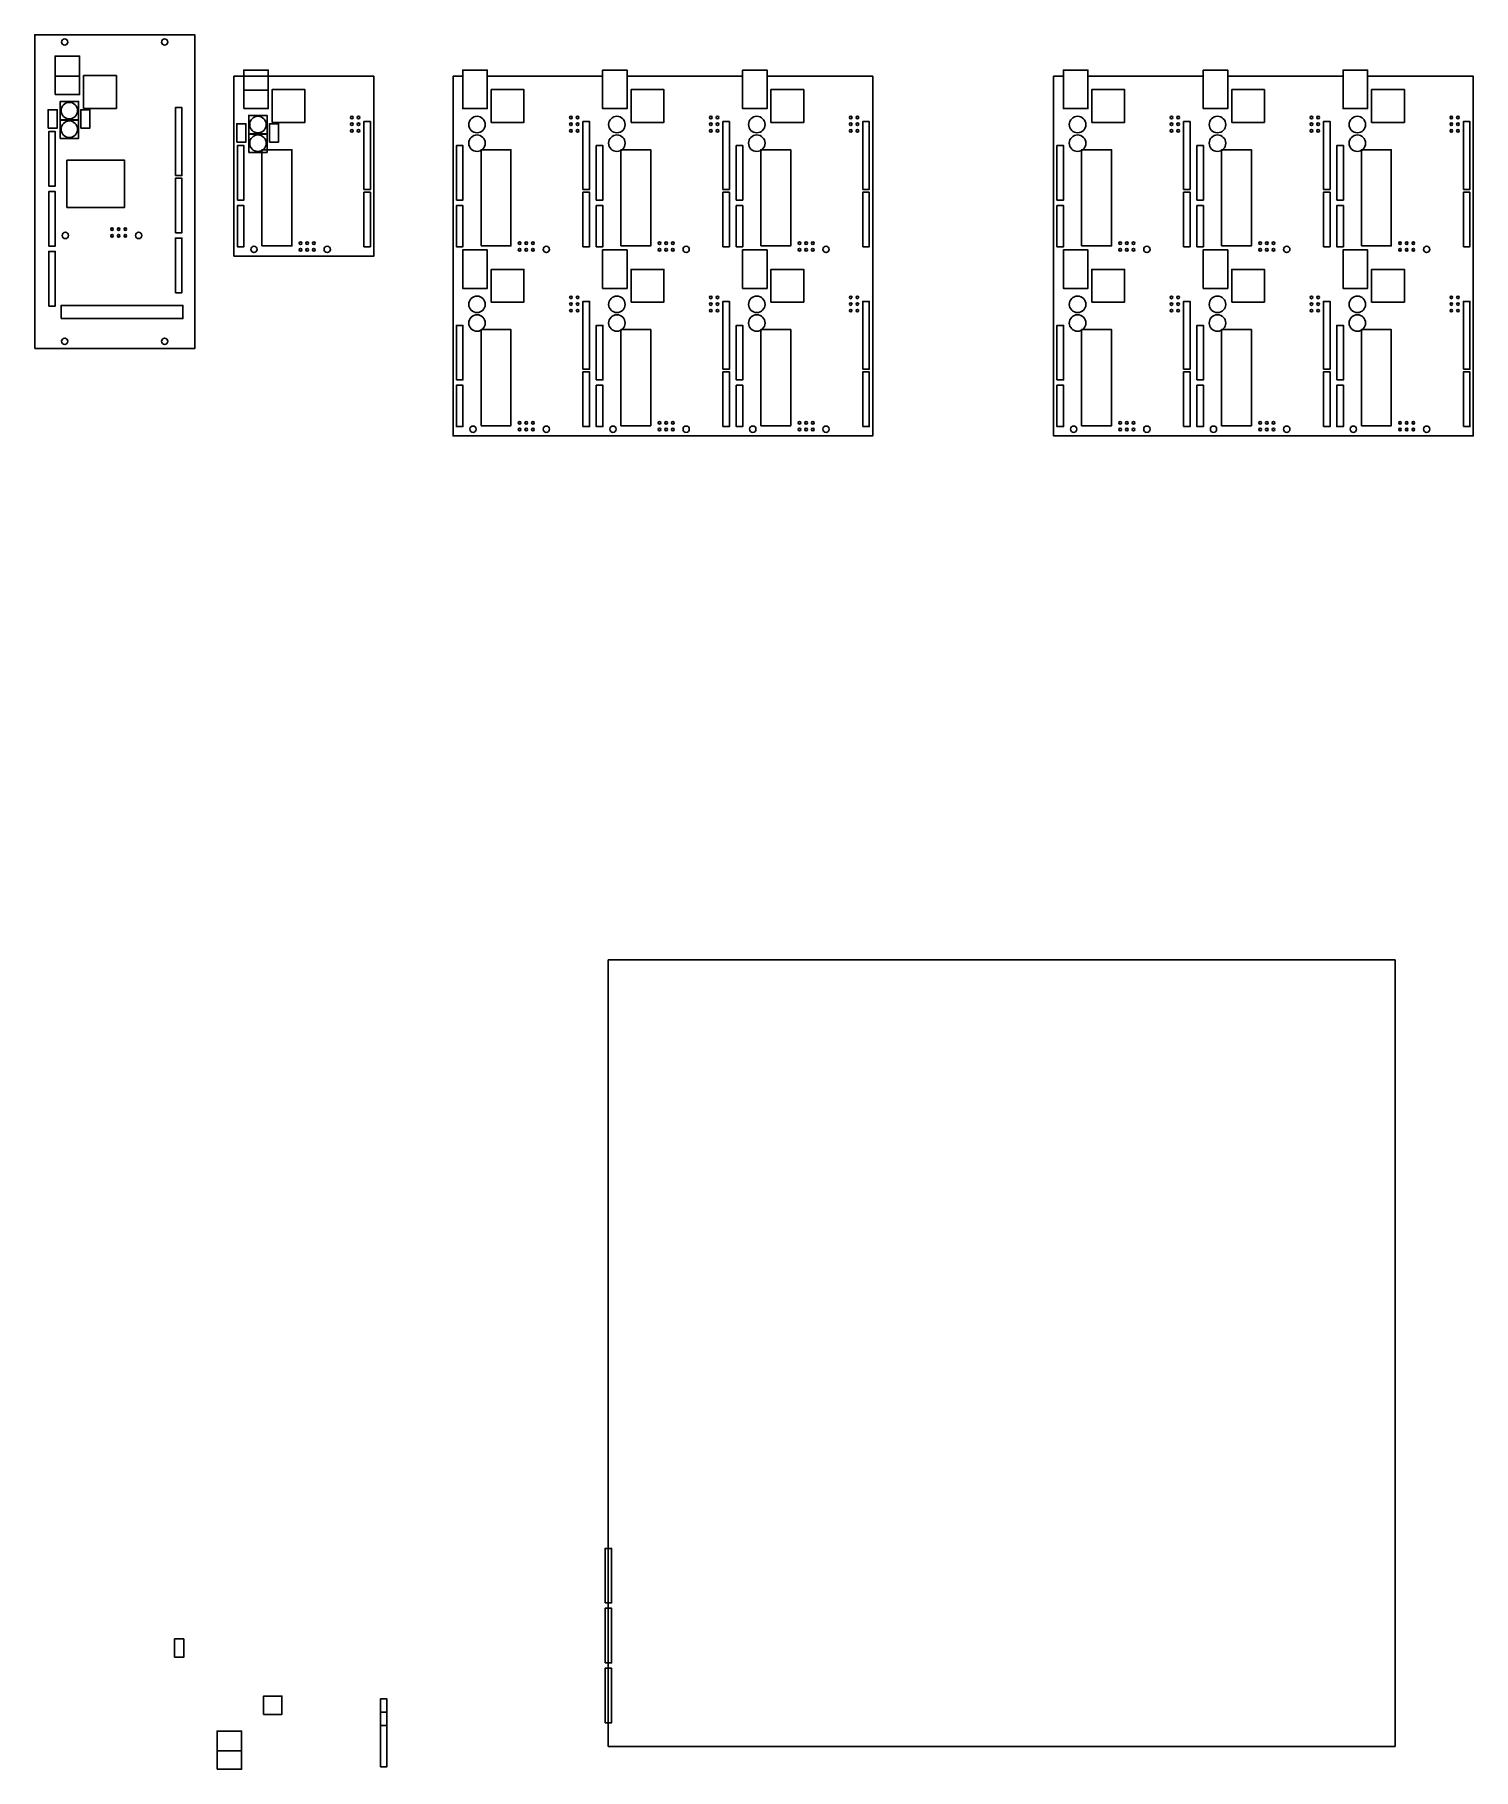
# Model space of a CAD drawing. Header units: millimetres. Extents: x -933 to 1535, y -159 to 616.
# Drawn here: x 259 to 807, y -159 to 503 of the extents above; entities that cross this region are included whole.
import ezdxf

# ---------------------------------------------------------------- set-up
doc = ezdxf.new("R2010")
doc.units = ezdxf.units.MM
doc.layers.add('BoardVUno', color=5, linetype='Continuous')

msp = doc.modelspace()

# ---------------------------------------------------------------- linework, layer by layer
for p, q in [((334.923, 486.84), (334.923, 432.23)), ((418.448, 486.84), (418.448, 432.23)), ((647.445, 486.84), (647.445, 432.23)), ((418.448, 418.26), (418.448, 363.65)), ((647.445, 418.26), (647.445, 363.65))]:
    msp.add_line(p, q)
for points in [[(258.95, 382.988), (319.961, 382.988), (319.961, 502.703), (258.95, 502.703)], [(266.73, 479.832), (276.08, 479.832), (276.08, 494.532), (266.73, 494.532)], [(266.73, 479.832), (276.08, 479.832), (276.08, 486.832), (266.73, 486.832)], [(277.578, 474.591), (290.078, 474.591), (290.078, 487.091), (277.578, 487.091)], [(338.63, 474.506), (347.98, 474.506), (347.98, 489.206), (338.63, 489.206)], [(422.155, 474.506), (431.505, 474.506), (431.505, 489.206), (422.155, 489.206)], [(475.495, 474.506), (484.845, 474.506), (484.845, 489.206), (475.495, 489.206)], [(528.835, 474.506), (538.185, 474.506), (538.185, 489.206), (528.835, 489.206)], [(651.152, 474.506), (660.502, 474.506), (660.502, 489.206), (651.152, 489.206)], [(704.492, 474.506), (713.842, 474.506), (713.842, 489.206), (704.492, 489.206)], [(757.832, 474.506), (767.182, 474.506), (767.182, 489.206), (757.832, 489.206)], [(268.667, 470.251), (275.667, 470.251), (275.667, 477.251), (268.667, 477.251)], [(338.63, 474.506), (347.98, 474.506), (347.98, 481.506), (338.63, 481.506)], [(349.478, 469.264), (361.978, 469.264), (361.978, 481.764), (349.478, 481.764)], [(433.003, 469.264), (445.503, 469.264), (445.503, 481.764), (433.003, 481.764)], [(486.343, 469.264), (498.843, 469.264), (498.843, 481.764), (486.343, 481.764)], [(539.683, 469.264), (552.183, 469.264), (552.183, 481.764), (539.683, 481.764)], [(662, 469.264), (674.5, 469.264), (674.5, 481.764), (662, 481.764)], [(715.34, 469.264), (727.84, 469.264), (727.84, 481.764), (715.34, 481.764)], [(768.68, 469.264), (781.18, 469.264), (781.18, 481.764), (768.68, 481.764)], [(264.067, 467.076), (267.567, 467.076), (267.567, 474.076), (264.067, 474.076)], [(268.667, 463.139), (275.667, 463.139), (275.667, 470.139), (268.667, 470.139)], [(276.513, 467.076), (280.013, 467.076), (280.013, 474.076), (276.513, 474.076)], [(312.573, 448.99), (315.073, 448.99), (315.073, 474.89), (312.573, 474.89)], [(340.567, 464.925), (347.567, 464.925), (347.567, 471.925), (340.567, 471.925)], [(264.313, 444.936), (266.813, 444.936), (266.813, 465.736), (264.313, 465.736)], [(335.967, 461.75), (339.467, 461.75), (339.467, 468.75), (335.967, 468.75)], [(340.567, 457.813), (347.567, 457.813), (347.567, 464.813), (340.567, 464.813)], [(348.413, 461.75), (351.913, 461.75), (351.913, 468.75), (348.413, 468.75)], [(384.473, 443.664), (386.973, 443.664), (386.973, 469.564), (384.473, 469.564)], [(467.998, 443.664), (470.498, 443.664), (470.498, 469.564), (467.998, 469.564)], [(521.338, 443.664), (523.838, 443.664), (523.838, 469.564), (521.338, 469.564)], [(574.678, 443.664), (577.178, 443.664), (577.178, 469.564), (574.678, 469.564)], [(696.995, 443.664), (699.495, 443.664), (699.495, 469.564), (696.995, 469.564)], [(750.335, 443.664), (752.835, 443.664), (752.835, 469.564), (750.335, 469.564)], [(803.675, 443.664), (806.175, 443.664), (806.175, 469.564), (803.675, 469.564)], [(336.213, 439.61), (338.713, 439.61), (338.713, 460.41), (336.213, 460.41)], [(345.606, 422.135), (357.006, 422.135), (357.006, 458.835), (345.606, 458.835)], [(419.738, 439.61), (422.238, 439.61), (422.238, 460.41), (419.738, 460.41)], [(429.131, 422.135), (440.531, 422.135), (440.531, 458.835), (429.131, 458.835)], [(473.078, 439.61), (475.578, 439.61), (475.578, 460.41), (473.078, 460.41)], [(482.471, 422.135), (493.871, 422.135), (493.871, 458.835), (482.471, 458.835)], [(526.418, 439.61), (528.918, 439.61), (528.918, 460.41), (526.418, 460.41)], [(535.811, 422.135), (547.211, 422.135), (547.211, 458.835), (535.811, 458.835)], [(648.735, 439.61), (651.235, 439.61), (651.235, 460.41), (648.735, 460.41)], [(658.128, 422.135), (669.528, 422.135), (669.528, 458.835), (658.128, 458.835)], [(702.075, 439.61), (704.575, 439.61), (704.575, 460.41), (702.075, 460.41)], [(711.468, 422.135), (722.868, 422.135), (722.868, 458.835), (711.468, 458.835)], [(755.415, 439.61), (757.915, 439.61), (757.915, 460.41), (755.415, 460.41)], [(764.808, 422.135), (776.208, 422.135), (776.208, 458.835), (764.808, 458.835)], [(271.206, 454.811), (293.206, 454.811), (293.206, 436.811), (271.206, 436.811)], [(312.573, 427.156), (315.073, 427.156), (315.073, 447.956), (312.573, 447.956)], [(264.313, 422.076), (266.813, 422.076), (266.813, 442.876), (264.313, 442.876)], [(384.473, 421.83), (386.973, 421.83), (386.973, 442.63), (384.473, 442.63)], [(467.998, 421.83), (470.498, 421.83), (470.498, 442.63), (467.998, 442.63)], [(521.338, 421.83), (523.838, 421.83), (523.838, 442.63), (521.338, 442.63)], [(574.678, 421.83), (577.178, 421.83), (577.178, 442.63), (574.678, 442.63)], [(696.995, 421.83), (699.495, 421.83), (699.495, 442.63), (696.995, 442.63)], [(750.335, 421.83), (752.835, 421.83), (752.835, 442.63), (750.335, 442.63)], [(803.675, 421.83), (806.175, 421.83), (806.175, 442.63), (803.675, 442.63)], [(312.573, 404.296), (315.073, 404.296), (315.073, 425.096), (312.573, 425.096)], [(264.313, 399.216), (266.813, 399.216), (266.813, 420.016), (264.313, 420.016)], [(422.155, 405.926), (431.505, 405.926), (431.505, 420.626), (422.155, 420.626)], [(475.495, 405.926), (484.845, 405.926), (484.845, 420.626), (475.495, 420.626)], [(528.835, 405.926), (538.185, 405.926), (538.185, 420.626), (528.835, 420.626)], [(651.152, 405.926), (660.502, 405.926), (660.502, 420.626), (651.152, 420.626)], [(704.492, 405.926), (713.842, 405.926), (713.842, 420.626), (704.492, 420.626)], [(757.832, 405.926), (767.182, 405.926), (767.182, 420.626), (757.832, 420.626)], [(433.003, 400.684), (445.503, 400.684), (445.503, 413.184), (433.003, 413.184)], [(486.343, 400.684), (498.843, 400.684), (498.843, 413.184), (486.343, 413.184)], [(539.683, 400.684), (552.183, 400.684), (552.183, 413.184), (539.683, 413.184)], [(662, 400.684), (674.5, 400.684), (674.5, 413.184), (662, 413.184)], [(715.34, 400.684), (727.84, 400.684), (727.84, 413.184), (715.34, 413.184)], [(768.68, 400.684), (781.18, 400.684), (781.18, 413.184), (768.68, 413.184)], [(269.033, 394.416), (315.433, 394.416), (315.433, 399.416), (269.033, 399.416)], [(467.998, 375.084), (470.498, 375.084), (470.498, 400.984), (467.998, 400.984)], [(521.338, 375.084), (523.838, 375.084), (523.838, 400.984), (521.338, 400.984)], [(574.678, 375.084), (577.178, 375.084), (577.178, 400.984), (574.678, 400.984)], [(696.995, 375.084), (699.495, 375.084), (699.495, 400.984), (696.995, 400.984)], [(750.335, 375.084), (752.835, 375.084), (752.835, 400.984), (750.335, 400.984)], [(803.675, 375.084), (806.175, 375.084), (806.175, 400.984), (803.675, 400.984)], [(419.738, 371.03), (422.238, 371.03), (422.238, 391.83), (419.738, 391.83)], [(473.078, 371.03), (475.578, 371.03), (475.578, 391.83), (473.078, 391.83)], [(526.418, 371.03), (528.918, 371.03), (528.918, 391.83), (526.418, 391.83)], [(648.735, 371.03), (651.235, 371.03), (651.235, 391.83), (648.735, 391.83)], [(702.075, 371.03), (704.575, 371.03), (704.575, 391.83), (702.075, 391.83)], [(755.415, 371.03), (757.915, 371.03), (757.915, 391.83), (755.415, 391.83)], [(429.131, 353.555), (440.531, 353.555), (440.531, 390.255), (429.131, 390.255)], [(482.471, 353.555), (493.871, 353.555), (493.871, 390.255), (482.471, 390.255)], [(535.811, 353.555), (547.211, 353.555), (547.211, 390.255), (535.811, 390.255)], [(658.128, 353.555), (669.528, 353.555), (669.528, 390.255), (658.128, 390.255)], [(711.468, 353.555), (722.868, 353.555), (722.868, 390.255), (711.468, 390.255)], [(764.808, 353.555), (776.208, 353.555), (776.208, 390.255), (764.808, 390.255)], [(467.998, 353.25), (470.498, 353.25), (470.498, 374.05), (467.998, 374.05)], [(521.338, 353.25), (523.838, 353.25), (523.838, 374.05), (521.338, 374.05)], [(574.678, 353.25), (577.178, 353.25), (577.178, 374.05), (574.678, 374.05)], [(696.995, 353.25), (699.495, 353.25), (699.495, 374.05), (696.995, 374.05)], [(750.335, 353.25), (752.835, 353.25), (752.835, 374.05), (750.335, 374.05)], [(803.675, 353.25), (806.175, 353.25), (806.175, 374.05), (803.675, 374.05)], [(477.657, -150.2), (777.657, -150.2), (777.657, 149.8), (477.657, 149.8)], [(476.407, -95.449), (478.907, -95.449), (478.907, -74.649), (476.407, -74.649)], [(476.407, -118.309), (478.907, -118.309), (478.907, -97.509), (476.407, -97.509)], [(312.286, -116.181), (315.786, -116.181), (315.786, -109.181), (312.286, -109.181)], [(476.407, -141.179), (478.907, -141.179), (478.907, -120.379), (476.407, -120.379)], [(346.217, -137.977), (353.217, -137.977), (353.217, -130.977), (346.217, -130.977)], [(390.769, -157.941), (393.269, -157.941), (393.269, -132.041), (390.769, -132.041)], [(390.769, -157.941), (393.269, -157.941), (393.269, -137.141), (390.769, -137.141)], [(328.5, -158.921), (337.85, -158.921), (337.85, -144.321), (328.5, -144.321)], [(390.769, -157.941), (393.269, -157.941), (393.269, -142.241), (390.769, -142.241)], [(328.5, -158.921), (337.85, -158.921), (337.85, -151.921), (328.5, -151.921)]]:
    msp.add_lwpolyline(points, close=True)
for points in [[(422.155, 481.506), (422.155, 474.506), (431.505, 474.506), (431.505, 481.506)], [(475.495, 481.506), (475.495, 474.506), (484.845, 474.506), (484.845, 481.506)], [(528.835, 481.506), (528.835, 474.506), (538.185, 474.506), (538.185, 481.506)], [(651.152, 481.506), (651.152, 474.506), (660.502, 474.506), (660.502, 481.506)], [(704.492, 481.506), (704.492, 474.506), (713.842, 474.506), (713.842, 481.506)], [(757.832, 481.506), (757.832, 474.506), (767.182, 474.506), (767.182, 481.506)], [(338.713, 429.69), (338.713, 437.55), (336.213, 437.55), (336.213, 429.69)], [(422.238, 429.69), (422.238, 437.55), (419.738, 437.55), (419.738, 429.69)], [(475.578, 429.69), (475.578, 437.55), (473.078, 437.55), (473.078, 429.69)], [(528.918, 429.69), (528.918, 437.55), (526.418, 437.55), (526.418, 429.69)], [(651.235, 429.69), (651.235, 437.55), (648.735, 437.55), (648.735, 429.69)], [(704.575, 429.69), (704.575, 437.55), (702.075, 437.55), (702.075, 429.69)], [(757.915, 429.69), (757.915, 437.55), (755.415, 437.55), (755.415, 429.69)], [(338.713, 429.69), (338.713, 421.83), (336.213, 421.83), (336.213, 429.69)], [(422.238, 429.69), (422.238, 421.83), (419.738, 421.83), (419.738, 429.69)], [(475.578, 429.69), (475.578, 421.83), (473.078, 421.83), (473.078, 429.69)], [(528.918, 429.69), (528.918, 421.83), (526.418, 421.83), (526.418, 429.69)], [(651.235, 429.69), (651.235, 421.83), (648.735, 421.83), (648.735, 429.69)], [(704.575, 429.69), (704.575, 421.83), (702.075, 421.83), (702.075, 429.69)], [(757.915, 429.69), (757.915, 421.83), (755.415, 421.83), (755.415, 429.69)], [(422.155, 412.926), (422.155, 405.926), (431.505, 405.926), (431.505, 412.926)], [(475.495, 412.926), (475.495, 405.926), (484.845, 405.926), (484.845, 412.926)], [(528.835, 412.926), (528.835, 405.926), (538.185, 405.926), (538.185, 412.926)], [(651.152, 412.926), (651.152, 405.926), (660.502, 405.926), (660.502, 412.926)], [(704.492, 412.926), (704.492, 405.926), (713.842, 405.926), (713.842, 412.926)], [(757.832, 412.926), (757.832, 405.926), (767.182, 405.926), (767.182, 412.926)], [(422.238, 361.11), (422.238, 368.97), (419.738, 368.97), (419.738, 361.11)], [(475.578, 361.11), (475.578, 368.97), (473.078, 368.97), (473.078, 361.11)], [(528.918, 361.11), (528.918, 368.97), (526.418, 368.97), (526.418, 361.11)], [(651.235, 361.11), (651.235, 368.97), (648.735, 368.97), (648.735, 361.11)], [(704.575, 361.11), (704.575, 368.97), (702.075, 368.97), (702.075, 361.11)], [(757.915, 361.11), (757.915, 368.97), (755.415, 368.97), (755.415, 361.11)], [(422.238, 361.11), (422.238, 353.25), (419.738, 353.25), (419.738, 361.11)], [(475.578, 361.11), (475.578, 353.25), (473.078, 353.25), (473.078, 361.11)], [(528.918, 361.11), (528.918, 353.25), (526.418, 353.25), (526.418, 361.11)], [(651.235, 361.11), (651.235, 353.25), (648.735, 353.25), (648.735, 361.11)], [(704.575, 361.11), (704.575, 353.25), (702.075, 353.25), (702.075, 361.11)], [(757.915, 361.11), (757.915, 353.25), (755.415, 353.25), (755.415, 361.11)]]:
    msp.add_lwpolyline(points)
for centre, radius in [((270.41, 499.911), 1.2), ((308.501, 499.911), 1.2), ((272.167, 473.751), 3.15), ((272.167, 466.639), 3.15), ((344.067, 468.425), 3.15), ((379.881, 471.092), 0.5), ((382.421, 471.092), 0.5), ((427.592, 468.425), 3.15), ((463.406, 471.092), 0.5), ((465.946, 471.092), 0.5), ((480.932, 468.425), 3.15), ((516.746, 471.092), 0.5), ((519.286, 471.092), 0.5), ((534.272, 468.425), 3.15), ((570.086, 471.092), 0.5), ((572.626, 471.092), 0.5), ((656.589, 468.425), 3.15), ((692.403, 471.092), 0.5), ((694.943, 471.092), 0.5), ((709.929, 468.425), 3.15), ((745.743, 471.092), 0.5), ((748.283, 471.092), 0.5), ((763.269, 468.425), 3.15), ((799.083, 471.092), 0.5), ((801.623, 471.092), 0.5), ((344.067, 461.313), 3.15), ((379.881, 468.552), 0.5), ((379.881, 466.012), 0.5), ((382.421, 468.552), 0.5), ((382.421, 466.012), 0.5), ((427.592, 461.313), 3.15), ((463.406, 468.552), 0.5), ((463.406, 466.012), 0.5), ((465.946, 468.552), 0.5), ((465.946, 466.012), 0.5), ((480.932, 461.313), 3.15), ((516.746, 468.552), 0.5), ((516.746, 466.012), 0.5), ((519.286, 468.552), 0.5), ((519.286, 466.012), 0.5), ((534.272, 461.313), 3.15), ((570.086, 468.552), 0.5), ((570.086, 466.012), 0.5), ((572.626, 468.552), 0.5), ((572.626, 466.012), 0.5), ((656.589, 461.313), 3.15), ((692.403, 468.552), 0.5), ((692.403, 466.012), 0.5), ((694.943, 468.552), 0.5), ((694.943, 466.012), 0.5), ((709.929, 461.313), 3.15), ((745.743, 468.552), 0.5), ((745.743, 466.012), 0.5), ((748.283, 468.552), 0.5), ((748.283, 466.012), 0.5), ((763.269, 461.313), 3.15), ((799.083, 468.552), 0.5), ((799.083, 466.012), 0.5), ((801.623, 468.552), 0.5), ((801.623, 466.012), 0.5), ((270.643, 426.126), 1.2), ((288.423, 428.539), 0.5), ((288.423, 425.999), 0.5), ((290.963, 428.539), 0.5), ((290.963, 425.999), 0.5), ((293.503, 428.539), 0.5), ((293.503, 425.999), 0.5), ((298.583, 426.126), 1.2), ((360.323, 423.213), 0.5), ((362.863, 423.213), 0.5), ((365.403, 423.213), 0.5), ((443.848, 423.213), 0.5), ((446.388, 423.213), 0.5), ((448.928, 423.213), 0.5), ((497.188, 423.213), 0.5), ((499.728, 423.213), 0.5), ((502.268, 423.213), 0.5), ((550.528, 423.213), 0.5), ((553.068, 423.213), 0.5), ((555.608, 423.213), 0.5), ((672.845, 423.213), 0.5), ((675.385, 423.213), 0.5), ((677.925, 423.213), 0.5), ((726.185, 423.213), 0.5), ((728.725, 423.213), 0.5), ((731.265, 423.213), 0.5), ((779.525, 423.213), 0.5), ((782.065, 423.213), 0.5), ((784.605, 423.213), 0.5), ((342.543, 420.8), 1.2), ((360.323, 420.673), 0.5), ((362.863, 420.673), 0.5), ((365.403, 420.673), 0.5), ((370.483, 420.8), 1.2), ((443.848, 420.673), 0.5), ((446.388, 420.673), 0.5), ((448.928, 420.673), 0.5), ((454.008, 420.8), 1.2), ((497.188, 420.673), 0.5), ((499.728, 420.673), 0.5), ((502.268, 420.673), 0.5), ((507.348, 420.8), 1.2), ((550.528, 420.673), 0.5), ((553.068, 420.673), 0.5), ((555.608, 420.673), 0.5), ((560.688, 420.8), 1.2), ((672.845, 420.673), 0.5), ((675.385, 420.673), 0.5), ((677.925, 420.673), 0.5), ((683.005, 420.8), 1.2), ((726.185, 420.673), 0.5), ((728.725, 420.673), 0.5), ((731.265, 420.673), 0.5), ((736.345, 420.8), 1.2), ((779.525, 420.673), 0.5), ((782.065, 420.673), 0.5), ((784.605, 420.673), 0.5), ((789.685, 420.8), 1.2), ((427.592, 399.845), 3.15), ((463.406, 402.512), 0.5), ((463.406, 399.972), 0.5), ((463.406, 397.432), 0.5), ((465.946, 402.512), 0.5), ((465.946, 399.972), 0.5), ((465.946, 397.432), 0.5), ((480.932, 399.845), 3.15), ((516.746, 402.512), 0.5), ((516.746, 399.972), 0.5), ((516.746, 397.432), 0.5), ((519.286, 402.512), 0.5), ((519.286, 399.972), 0.5), ((519.286, 397.432), 0.5), ((534.272, 399.845), 3.15), ((570.086, 402.512), 0.5), ((570.086, 399.972), 0.5), ((570.086, 397.432), 0.5), ((572.626, 402.512), 0.5), ((572.626, 399.972), 0.5), ((572.626, 397.432), 0.5), ((656.589, 399.845), 3.15), ((692.403, 402.512), 0.5), ((692.403, 399.972), 0.5), ((692.403, 397.432), 0.5), ((694.943, 402.512), 0.5), ((694.943, 399.972), 0.5), ((694.943, 397.432), 0.5), ((709.929, 399.845), 3.15), ((745.743, 402.512), 0.5), ((745.743, 399.972), 0.5), ((745.743, 397.432), 0.5), ((748.283, 402.512), 0.5), ((748.283, 399.972), 0.5), ((748.283, 397.432), 0.5), ((763.269, 399.845), 3.15), ((799.083, 402.512), 0.5), ((799.083, 399.972), 0.5), ((799.083, 397.432), 0.5), ((801.623, 402.512), 0.5), ((801.623, 399.972), 0.5), ((801.623, 397.432), 0.5), ((427.592, 392.733), 3.15), ((480.932, 392.733), 3.15), ((534.272, 392.733), 3.15), ((656.589, 392.733), 3.15), ((709.929, 392.733), 3.15), ((763.269, 392.733), 3.15), ((270.41, 385.78), 1.2), ((308.501, 385.78), 1.2), ((426.068, 352.22), 1.2), ((443.848, 354.633), 0.5), ((443.848, 352.093), 0.5), ((446.388, 354.633), 0.5), ((446.388, 352.093), 0.5), ((448.928, 354.633), 0.5), ((448.928, 352.093), 0.5), ((454.008, 352.22), 1.2), ((479.408, 352.22), 1.2), ((497.188, 354.633), 0.5), ((497.188, 352.093), 0.5), ((499.728, 354.633), 0.5), ((499.728, 352.093), 0.5), ((502.268, 354.633), 0.5), ((502.268, 352.093), 0.5), ((507.348, 352.22), 1.2), ((532.748, 352.22), 1.2), ((550.528, 354.633), 0.5), ((550.528, 352.093), 0.5), ((553.068, 354.633), 0.5), ((553.068, 352.093), 0.5), ((555.608, 354.633), 0.5), ((555.608, 352.093), 0.5), ((560.688, 352.22), 1.2), ((655.065, 352.22), 1.2), ((672.845, 354.633), 0.5), ((672.845, 352.093), 0.5), ((675.385, 354.633), 0.5), ((675.385, 352.093), 0.5), ((677.925, 354.633), 0.5), ((677.925, 352.093), 0.5), ((683.005, 352.22), 1.2), ((708.405, 352.22), 1.2), ((726.185, 354.633), 0.5), ((726.185, 352.093), 0.5), ((728.725, 354.633), 0.5), ((728.725, 352.093), 0.5), ((731.265, 354.633), 0.5), ((731.265, 352.093), 0.5), ((736.345, 352.22), 1.2), ((761.745, 352.22), 1.2), ((779.525, 354.633), 0.5), ((779.525, 352.093), 0.5), ((782.065, 354.633), 0.5), ((782.065, 352.093), 0.5), ((784.605, 354.633), 0.5), ((784.605, 352.093), 0.5), ((789.685, 352.22), 1.2)]:
    msp.add_circle(centre, radius)
at = {"layer": 'BoardVUno'}
msp.add_lwpolyline([(334.923, 418.26), (388.263, 418.26), (388.263, 486.84), (334.923, 486.84)], close=True, dxfattribs=at)
for points in [[(422.155, 486.84), (418.448, 486.84), (418.448, 418.26)], [(471.788, 486.84), (431.505, 486.84)], [(475.495, 486.84), (471.788, 486.84)], [(525.128, 486.84), (484.845, 486.84)], [(528.835, 486.84), (525.128, 486.84)], [(578.468, 418.26), (578.468, 486.84), (538.185, 486.84)], [(651.152, 486.84), (647.445, 486.84), (647.445, 418.26)], [(700.785, 486.84), (660.502, 486.84)], [(704.492, 486.84), (700.785, 486.84)], [(754.125, 486.84), (713.842, 486.84)], [(757.832, 486.84), (754.125, 486.84)], [(807.465, 418.26), (807.465, 486.84), (767.182, 486.84)], [(418.448, 418.26), (418.448, 349.68), (471.788, 349.68)], [(525.128, 349.68), (578.468, 349.68), (578.468, 418.26)], [(647.445, 418.26), (647.445, 349.68), (700.785, 349.68)], [(754.125, 349.68), (807.465, 349.68), (807.465, 418.26)], [(471.788, 349.68), (525.128, 349.68)], [(700.785, 349.68), (754.125, 349.68)]]:
    msp.add_lwpolyline(points, dxfattribs=at)

doc.saveas('drawing.dxf')
